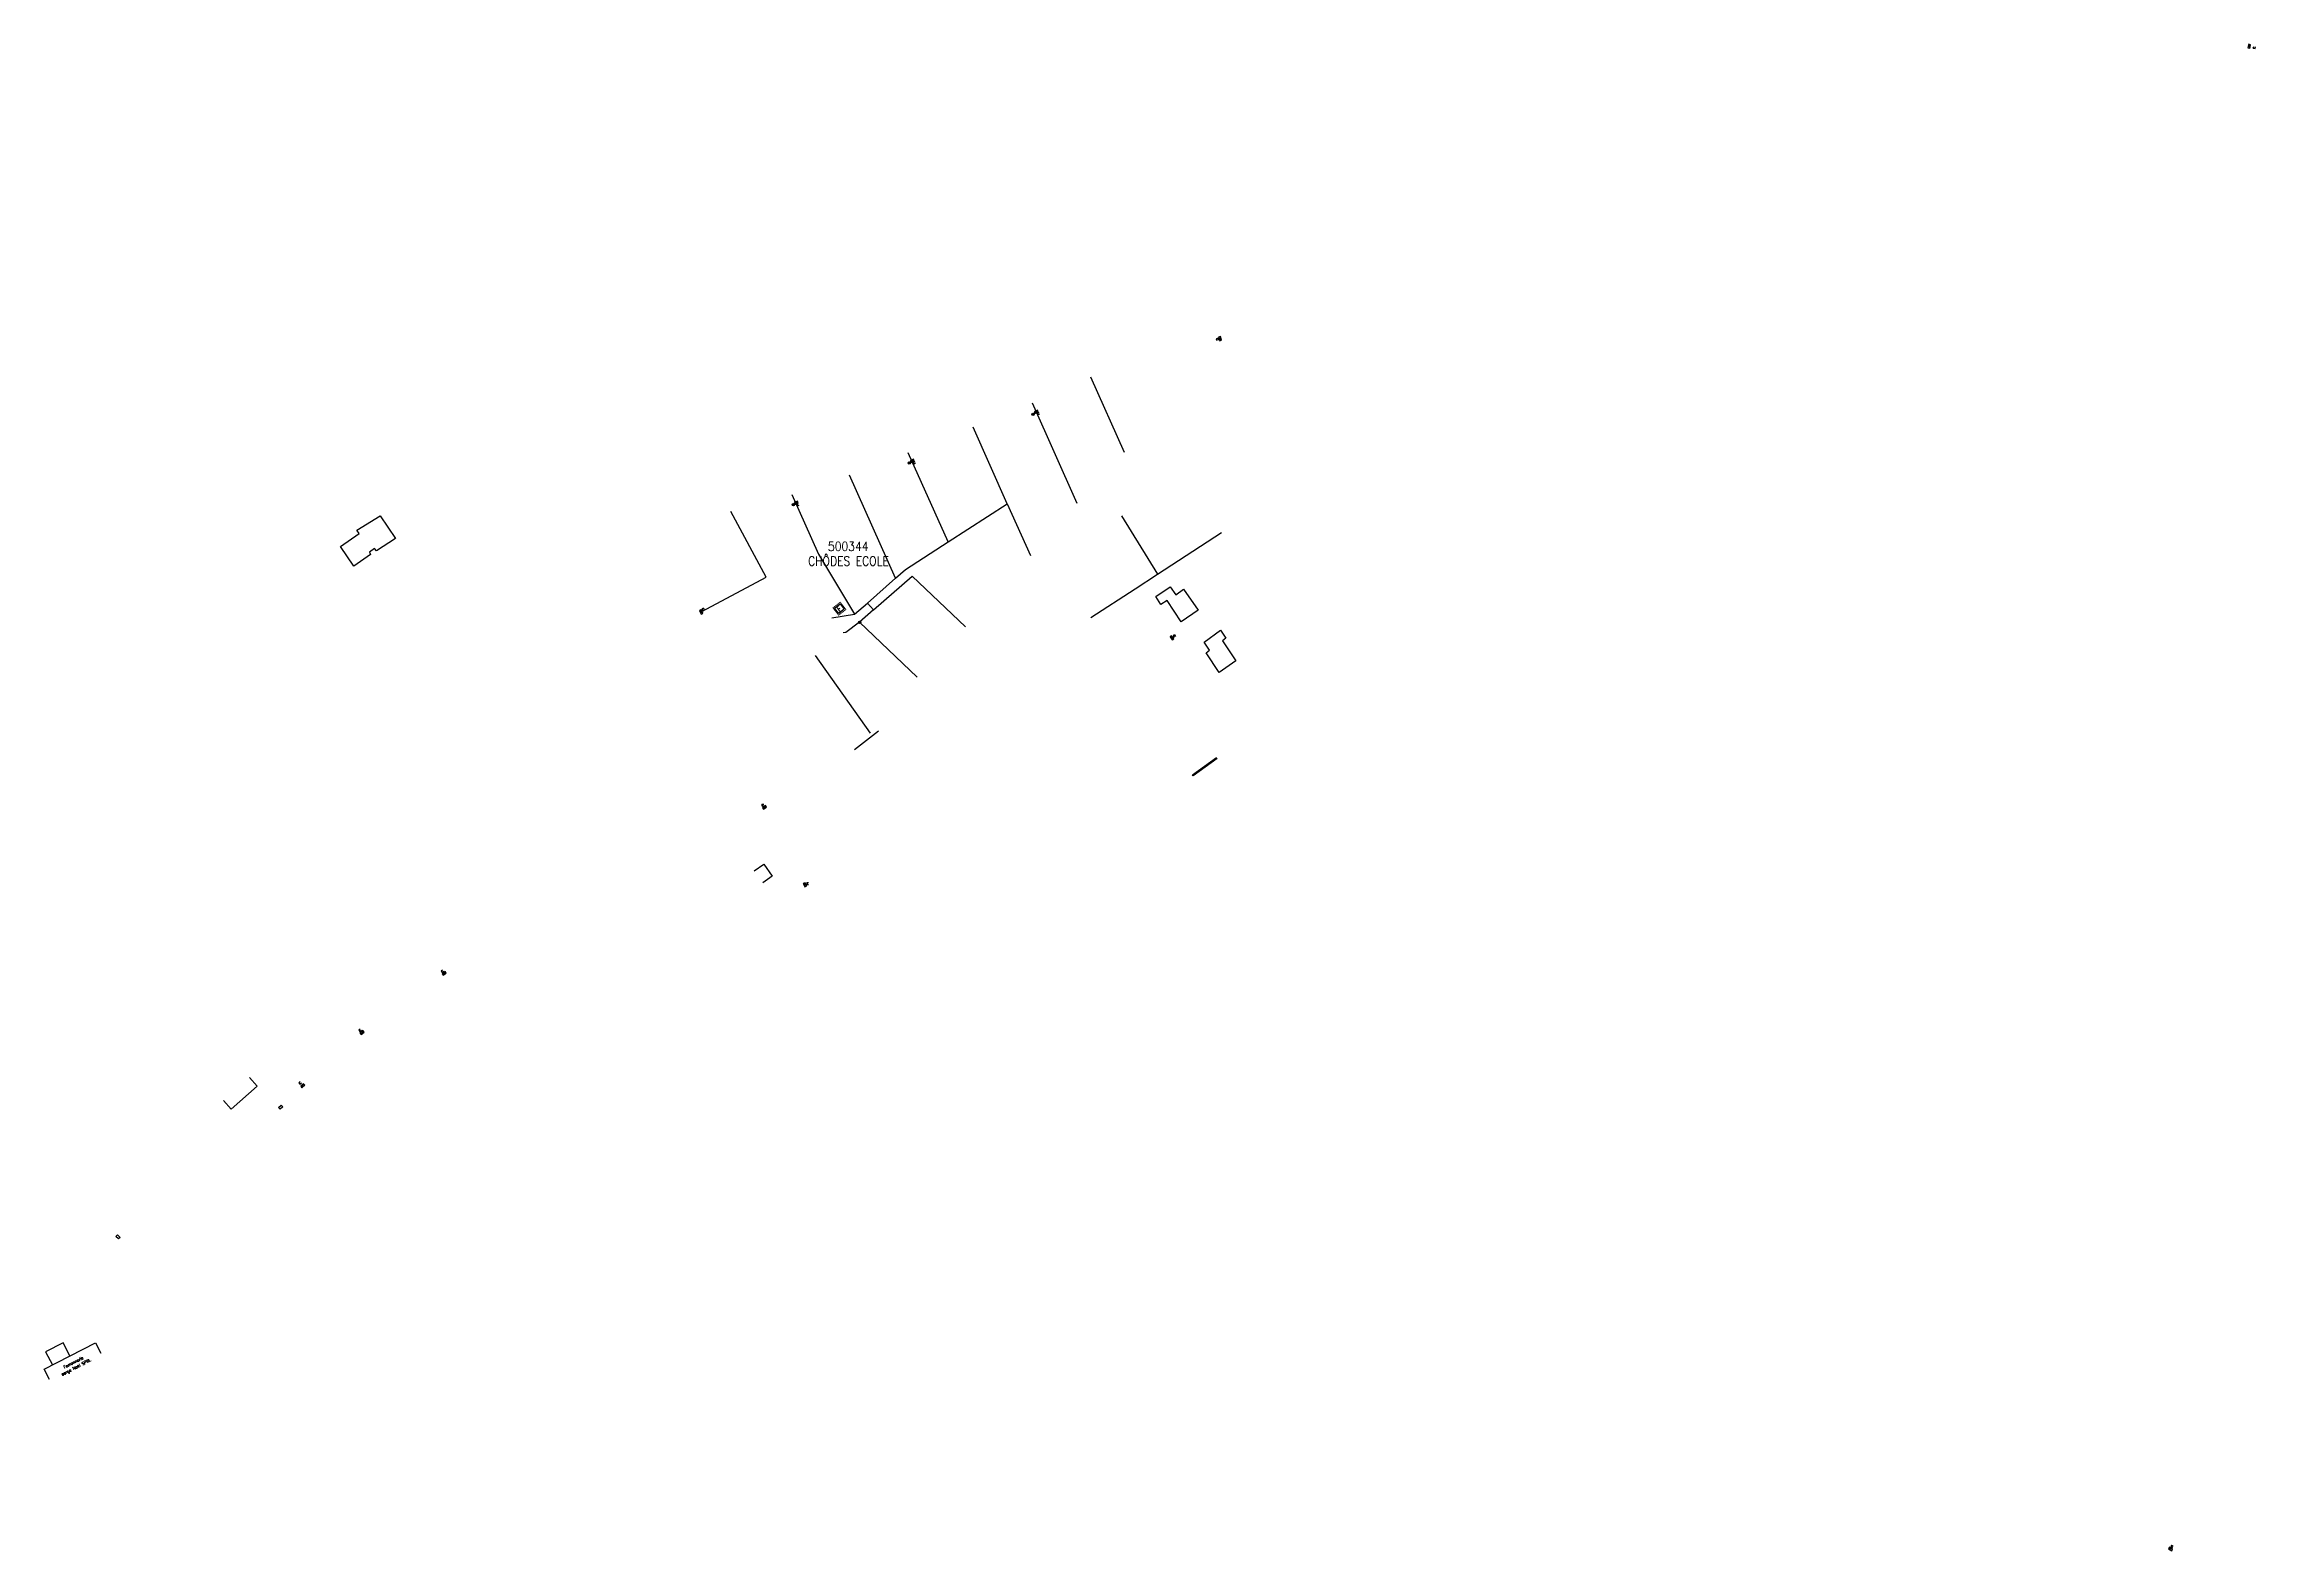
# Model space of a CAD drawing. Header units: millimetres. Extents: x 270039 to 270992, y 126047 to 126696.
import ezdxf
from ezdxf.enums import TextEntityAlignment as Align

# ---------------------------------------------------------------- set-up
doc = ezdxf.new("R2010")
doc.units = ezdxf.units.MM
doc.layers.get('0').update_dxf_attribs({"linetype": 'CONTINUOUS'})
for name, color, linetype in [('M_200', 7, 'CONTINUOUS'), ('W0008', 7, 'CONTINUOUS'), ('W0100', 7, 'CONTINUOUS'), ('W0102', 252, 'CONTINUOUS'), ('W0330', 7, 'CONTINUOUS'), ('W0430', 7, 'CONTINUOUS'), ('W0471', 7, 'CONTINUOUS'), ('W0991', 7, 'CONTINUOUS'), ('w1471', 252, 'CONTINUOUS')]:
    doc.layers.add(name, color=color, linetype=linetype)
doc.styles.add('B_ROMANS', font='ROMANS.shx', dxfattribs={"width": 0.75})
doc.styles.add('M_ROMANS', font='ROMANS.shx', dxfattribs={"width": 0.75})
doc.styles.get("Standard").update_dxf_attribs({"font": 'romans.shx', "width": 0.85})

# ---------------------------------------------------------------- blocks, each defined once
blk = doc.blocks.new('BR1209')
at = {"color": 0, "linetype": 'Continuous', "flags": 128}
for points in [[(-0.5, 0), (0.5, 0)], [(0, 0.5), (0, -0.5)]]:
    blk.add_lwpolyline(points, dxfattribs=at)
at = {"color": 0, "linetype": 'Continuous'}
blk.add_circle((0, 0), 0.5, dxfattribs=at)
at = {"color": 0, "linetype": 'Continuous', "style": 'B_ROMANS', "width": 0.75}
blk.add_attdef('NUM', text='', height=1.2, dxfattribs=at).set_placement((0, 2), align=Align.MIDDLE)
at = {"color": 0, "linetype": 'Continuous', "style": 'B_ROMANS', "width": 0.75, "flags": 3}
for tag, p in [('DEF_LEG', (0, -10)), ('DEF_COUP', (0, -12.5)), ('DEF_TYPE', (0, -15))]:
    blk.add_attdef(tag, text='', height=1.2, dxfattribs=at).set_placement(p, align=Align.MIDDLE)
blk = doc.blocks.new('BR1202')
at = {"color": 0, "linetype": 'Continuous', "flags": 128}
blk.add_lwpolyline([(-0.75, -0.5), (-0.75, 0.5), (0.75, 0.5), (0.75, -0.5), (-0.75, -0.5)], dxfattribs=at)
at = {"color": 0, "linetype": 'Continuous', "style": 'B_ROMANS', "width": 0.75}
blk.add_attdef('NUM', text='', height=1.2, dxfattribs=at).set_placement((0, 2), align=Align.MIDDLE)
at = {"color": 0, "linetype": 'Continuous', "style": 'B_ROMANS', "width": 0.75, "flags": 3}
for tag, p in [('DEF_LEG', (0, -10)), ('DEF_COUP', (0, -12.5)), ('DEF_TYPE', (0, -15))]:
    blk.add_attdef(tag, text='', height=1.2, dxfattribs=at).set_placement(p, align=Align.MIDDLE)
blk = doc.blocks.new('T1471')
at = {"color": 0, "linetype": 'Continuous', "flags": 128}
blk.add_lwpolyline([(-0.75, -0.5), (-0.75, 0.5), (0.75, 0.5), (0.75, -0.5), (-0.75, -0.5)], dxfattribs=at)
blk = doc.blocks.new('M_200_59')
at = {"layer": 'M_200', "color": 0, "linetype": 'Continuous', "const_width": 0.35, "flags": 128}
blk.add_lwpolyline([(4, 4), (4, 0), (0, 0), (0, 4)], close=True, dxfattribs=at)
at = {"layer": 'M_200', "color": 0, "linetype": 'Continuous'}
blk.add_lwpolyline([(0.5, 3.5), (3.5, 3.5), (3.5, 0.5), (0.5, 0.5)], close=True, dxfattribs=at)
at = {"layer": 'M_200', "insert": (2, 2), "char_height": 2.5, "width": 4, "attachment_point": 5}
blk.add_mtext('E', dxfattribs=at)
at = {"layer": 'M_200', "color": 0, "linetype": 'Continuous', "width": 0.85}
for tag, p in [('NUM', (2, 17.06)), ('NOM', (2, 10.65))]:
    blk.add_attdef(tag, text='', height=4, dxfattribs=at).set_placement(p, align=Align.MIDDLE)
at = {"layer": 'M_200', "color": 0, "linetype": 'Continuous', "style": 'M_ROMANS', "width": 0.75, "flags": 3}
for tag, p in [('DEF_COUP', (1.87, -5.49)), ('DEF_TYPE', (1.87, -7.99)), ('DEF_LEG', (1.87, -2.99))]:
    blk.add_attdef(tag, text='', height=1.2, dxfattribs=at).set_placement(p, align=Align.MIDDLE)
blk = doc.blocks.new('*U5')
at = {"flags": 128}
for points in [[(0.8, 0.8), (-0.8, 0.8)], [(-0.8, 0.8), (-0.8, 0)], [(0.8, 0.8), (-0.8, 0)], [(-0.8, 0), (0.8, 0)], [(-0.4, 2.5), (0.4, 2.5)], [(-0.4, 2.5), (-0.4, 1.7)], [(-0.4, 2.1), (0, 2.1)], [(-0.4, 1.7), (0.4, 1.7)], [(0.8, 0), (0.8, 0.8)]]:
    blk.add_lwpolyline(points, dxfattribs=at)
blk = doc.blocks.new('T430')
at = {"flags": 128}
for points in [[(0.8, 0.8), (-0.8, 0.8)], [(-0.8, 0.8), (-0.8, 0)], [(0.8, 0.8), (-0.8, 0)], [(-0.8, 0), (0.8, 0)], [(-0.4, 2.1), (0.4, 2.1)], [(-0.4, 2.1), (-0.4, 1.3)], [(-0.4, 1.7), (0, 1.7)], [(-0.4, 1.3), (0.4, 1.3)], [(0.8, 0), (0.8, 0.8)]]:
    blk.add_lwpolyline(points, dxfattribs=at)
blk = doc.blocks.new('*U6')
at = {"flags": 128}
for points in [[(0.8, 0.8), (-0.8, 0.8)], [(-0.8, 0.8), (-0.8, 0)], [(0.8, 0.8), (-0.8, 0)], [(-0.8, 0), (0.8, 0)], [(-0.53, 1.51), (-0.19, 2.23)], [(-0.53, 1.51), (0.19, 1.17)], [(-0.17, 1.34), (0, 1.7)], [(0.19, 1.17), (0.53, 1.89)], [(0.8, 0), (0.8, 0.8)]]:
    blk.add_lwpolyline(points, dxfattribs=at)
blk = doc.blocks.new('*U7')
at = {"flags": 128}
for points in [[(0.8, 0.8), (-0.8, 0.8)], [(-0.8, 0.8), (-0.8, 0)], [(0.8, 0.8), (-0.8, 0)], [(-0.8, 0), (0.8, 0)], [(-0.1, 2.26), (-0.56, 1.6)], [(-0.56, 1.6), (0.1, 1.14)], [(-0.33, 1.93), (0, 1.7)], [(-0.1, 2.26), (0.56, 1.8)], [(0.8, 0), (0.8, 0.8)]]:
    blk.add_lwpolyline(points, dxfattribs=at)
blk = doc.blocks.new('*U8')
at = {"flags": 128}
for points in [[(-1, 2.1), (-0.2, 2.1)], [(-1, 2.1), (-1, 1.3)], [(-1, 1.7), (-0.6, 1.7)], [(-1, 1.3), (-0.2, 1.3)], [(0.8, 0.8), (-0.8, 0.8)], [(-0.8, 0.8), (-0.8, 0)], [(0.8, 0.8), (-0.8, 0)], [(-0.8, 0), (0.8, 0)], [(0.8, 0), (0.8, 0.8)]]:
    blk.add_lwpolyline(points, dxfattribs=at)
blk = doc.blocks.new('*U9')
at = {"flags": 128}
for points in [[(0.8, 0.8), (-0.8, 0.8)], [(-0.8, 0.8), (-0.8, 0)], [(0.8, 0.8), (-0.8, 0)], [(-0.8, 0), (0.8, 0)], [(0.8, 0), (0.8, 0.8)], [(0, -0.3), (0.8, -0.3)], [(0, -0.3), (0, -1.1)], [(0, -0.7), (0.4, -0.7)], [(0, -1.1), (0.8, -1.1)]]:
    blk.add_lwpolyline(points, dxfattribs=at)
blk = doc.blocks.new('*U10')
at = {"flags": 128}
for points in [[(0.8, 0.8), (-0.8, 0.8)], [(-0.8, 0.8), (-0.8, 0)], [(0.8, 0.8), (-0.8, 0)], [(-0.8, 0), (0.8, 0)], [(0.8, 0), (0.8, 0.8)], [(0.18, -0.29), (0.98, -0.29)], [(0.18, -0.29), (0.18, -1.09)], [(0.18, -0.69), (0.58, -0.69)], [(0.18, -1.09), (0.98, -1.09)]]:
    blk.add_lwpolyline(points, dxfattribs=at)
blk = doc.blocks.new('*U11')
at = {"flags": 128}
for points in [[(0.8, 0.8), (-0.8, 0.8)], [(-0.8, 0.8), (-0.8, 0)], [(0.8, 0.8), (-0.8, 0)], [(-0.8, 0), (0.8, 0)], [(0.8, 0), (0.8, 0.8)], [(0.31, -0.3), (1.11, -0.3)], [(0.31, -0.3), (0.31, -1.1)], [(0.31, -0.7), (0.71, -0.7)], [(0.31, -1.1), (1.11, -1.1)]]:
    blk.add_lwpolyline(points, dxfattribs=at)
blk = doc.blocks.new('*U12')
at = {"flags": 128}
for points in [[(0.8, 0.8), (-0.8, 0.8)], [(-0.8, 0.8), (-0.8, 0)], [(0.8, 0.8), (-0.8, 0)], [(-0.8, 0), (0.8, 0)], [(0.8, 0), (0.8, 0.8)], [(-0.4, -1.51), (0.4, -1.51)], [(-0.4, -1.51), (-0.4, -2.31)], [(-0.4, -1.91), (0, -1.91)], [(-0.4, -2.31), (0.4, -2.31)]]:
    blk.add_lwpolyline(points, dxfattribs=at)
blk = doc.blocks.new('*U13')
at = {"flags": 128}
for points in [[(0.8, 0.8), (-0.8, 0.8)], [(-0.8, 0.8), (-0.8, 0)], [(0.8, 0.8), (-0.8, 0)], [(-0.8, 0), (0.8, 0)], [(0.8, 0), (0.8, 0.8)], [(-0.46, -0.38), (0.34, -0.38)], [(-0.46, -0.38), (-0.46, -1.18)], [(-0.46, -0.78), (-0.06, -0.78)], [(-0.46, -1.18), (0.34, -1.18)]]:
    blk.add_lwpolyline(points, dxfattribs=at)

msp = doc.modelspace()

# ---------------------------------------------------------------- linework, layer by layer
at = {"layer": 'W0008', "flags": 128}
msp.add_lwpolyline([(270387.93, 126392.15), (270387.93, 126392.15), (270387.93, 126392.15), (270387.93, 126392.15), (270387.93, 126392.15), (270398.27, 126400.25), (270398.27, 126400.25)], dxfattribs=at)
at = {"layer": 'W0100', "color": 252, "flags": 128}
for points in [[(270166.31, 126479.6), (270174.37, 126485.26), (270173.4, 126486.62), (270183.42, 126492.84), (270190.02, 126483.11), (270181.94, 126477.84), (270181.07, 126478.78), (270178.9, 126477.21), (270179.36, 126476.15), (270172.06, 126471.15)], [(270517.76, 126458.11), (270524, 126462.21), (270526.34, 126458.84), (270529.77, 126461.29), (270535.96, 126452.23), (270528.71, 126447.17), (270522.64, 126456.4), (270519.93, 126454.58)], [(270538.55, 126438.46), (270545.63, 126443.56), (270547.99, 126440.18), (270546.49, 126438.98), (270552.19, 126430.39), (270545.03, 126425.4), (270539.47, 126433.76), (270540.92, 126434.97)]]:
    msp.add_lwpolyline(points, close=True, dxfattribs=at)
for points in [[(270344.71, 126339.85), (270348.79, 126342.74), (270352.46, 126337.56), (270348.39, 126334.67)], [(270127.18, 126250.87), (270130.49, 126247.11), (270119.23, 126237.21), (270115.92, 126240.96)], [(270040.91, 126120.78), (270038.66, 126125.25), (270060.78, 126136.61), (270063.06, 126132.16)], [(270049.68, 126130.91), (270046.77, 126136.55), (270039.26, 126132.69), (270042.18, 126127.05)]]:
    msp.add_lwpolyline(points, dxfattribs=at)
at = {"layer": 'W0102', "linetype": 'Continuous', "flags": 128}
msp.add_lwpolyline([(270544.18, 126388.34), (270533.86, 126380.86), (270533.56, 126381.27), (270543.89, 126388.75)], dxfattribs=at)
at = {"layer": 'W0330', "color": 252, "flags": 128}
for points in [[(270489.66, 126552.78), (270504.17, 126520.34)], [(270483.94, 126498.11), (270464.57, 126541.39)], [(270428.29, 126481.59), (270453.77, 126498.07), (270439.03, 126531.01)], [(270405.63, 126465.97), (270409.85, 126469.67), (270428.29, 126481.59), (270411.08, 126520.04)], [(270393.46, 126455.29), (270405.63, 126465.97), (270385.75, 126510.42)], [(270360.87, 126502.06), (270372.37, 126476.36), (270387.95, 126450.54)], [(270322.07, 126451.59), (270349.79, 126466.43), (270334.63, 126494.77)], [(270453.77, 126498.07), (270463.76, 126475.77)], [(270503.04, 126492.78), (270518.51, 126467.69), (270546.14, 126485.64)], [(270396.11, 126452.28), (270412.76, 126466.9), (270435.81, 126444.98)], [(270489.71, 126448.98), (270508.81, 126461.39), (270518.51, 126467.69)], [(270378.19, 126448.87), (270387.95, 126450.54), (270393.46, 126455.29), (270396.11, 126452.28), (270390.08, 126446.99), (270384.1, 126442.61), (270383.05, 126442.49)], [(270414.95, 126423.34), (270390.08, 126446.99)], [(270370.91, 126432.66), (270394.69, 126399.2)]]:
    msp.add_lwpolyline(points, dxfattribs=at)

# ---------------------------------------------------------------- block references
at = {"layer": 'M_200'}
ref = msp.add_blockref('M_200_59', (270381.06, 126450.03), dxfattribs=dict(at, rotation=38.14336895292868))
ref.add_attrib('NUM', '500344', dxfattribs={"color": 0, "linetype": 'Continuous', "height": 4, "width": 0.85}).set_placement((270385.2, 126479.7), align=Align.MIDDLE)
ref.add_attrib('NOM', 'CHÔDES ECOLE', dxfattribs={"color": 0, "linetype": 'Continuous', "height": 4, "width": 0.85}).set_placement((270385.28, 126473.93), align=Align.MIDDLE)
at = {"layer": 'W0430'}
for name, p, rotation in [('*U12', (270989.43, 126695.06), 76.54005675390732), ('*U13', (270545.09, 126569.05), 289.4576416763992), ('*U11', (270466.37, 126537.32), 24.10652541982266), ('*U10', (270412.88, 126516.21), 24.10652544991667), ('*U9', (270362.93, 126498.11), 23.65993502051053), ('*U8', (270321.42, 126451.21), 299.5011878856721), ('T430', (270524.36, 126440.02), 305.6787723349683), ('*U7', (270349.37, 126366.87), 34.90206135821334), ('*U6', (270366.18, 126333.73), 295.2131076647201), ('T430', (270211.29, 126295.37), 36.71642975177881), ('T430', (270175.87, 126269.95), 38.56707838150567), ('*U5', (270150.32, 126247), 41.95139592628561), ('T430', (270954.95, 126047.36), 331.3075099720782)]:
    msp.add_blockref(name, p, dxfattribs=dict(at, rotation=rotation))
at = {"layer": 'W0471'}
for p, rotation in [((270464.83, 126536.63), 341.7369173599353), ((270411.51, 126515.56), 332.6256013180749), ((270361.56, 126497.61), 334.8513164244279), ((270390.08, 126446.99), 267.1619662026083)]:
    msp.add_blockref('BR1209', p, dxfattribs=dict(at, rotation=rotation))
at = {"layer": 'w1471'}
for name, p, rotation in [('BR1202', (270140.6, 126238.12), 221.5478174650846), ('T1471', (270070.48, 126182.17), 315.2492242674665)]:
    msp.add_blockref(name, p, dxfattribs=dict(at, rotation=rotation))

# ---------------------------------------------------------------- texts
at = {"layer": 'W0991', "color": 252}
for s, p in [('serge Noël SPRL', (270052.5, 126125.92)), ('Ferronnerie', (270051.19, 126128.11))]:
    msp.add_text(s, height=1.25, rotation=27.19947, dxfattribs=at).set_placement(p, align=Align.MIDDLE)

doc.saveas('drawing.dxf')
